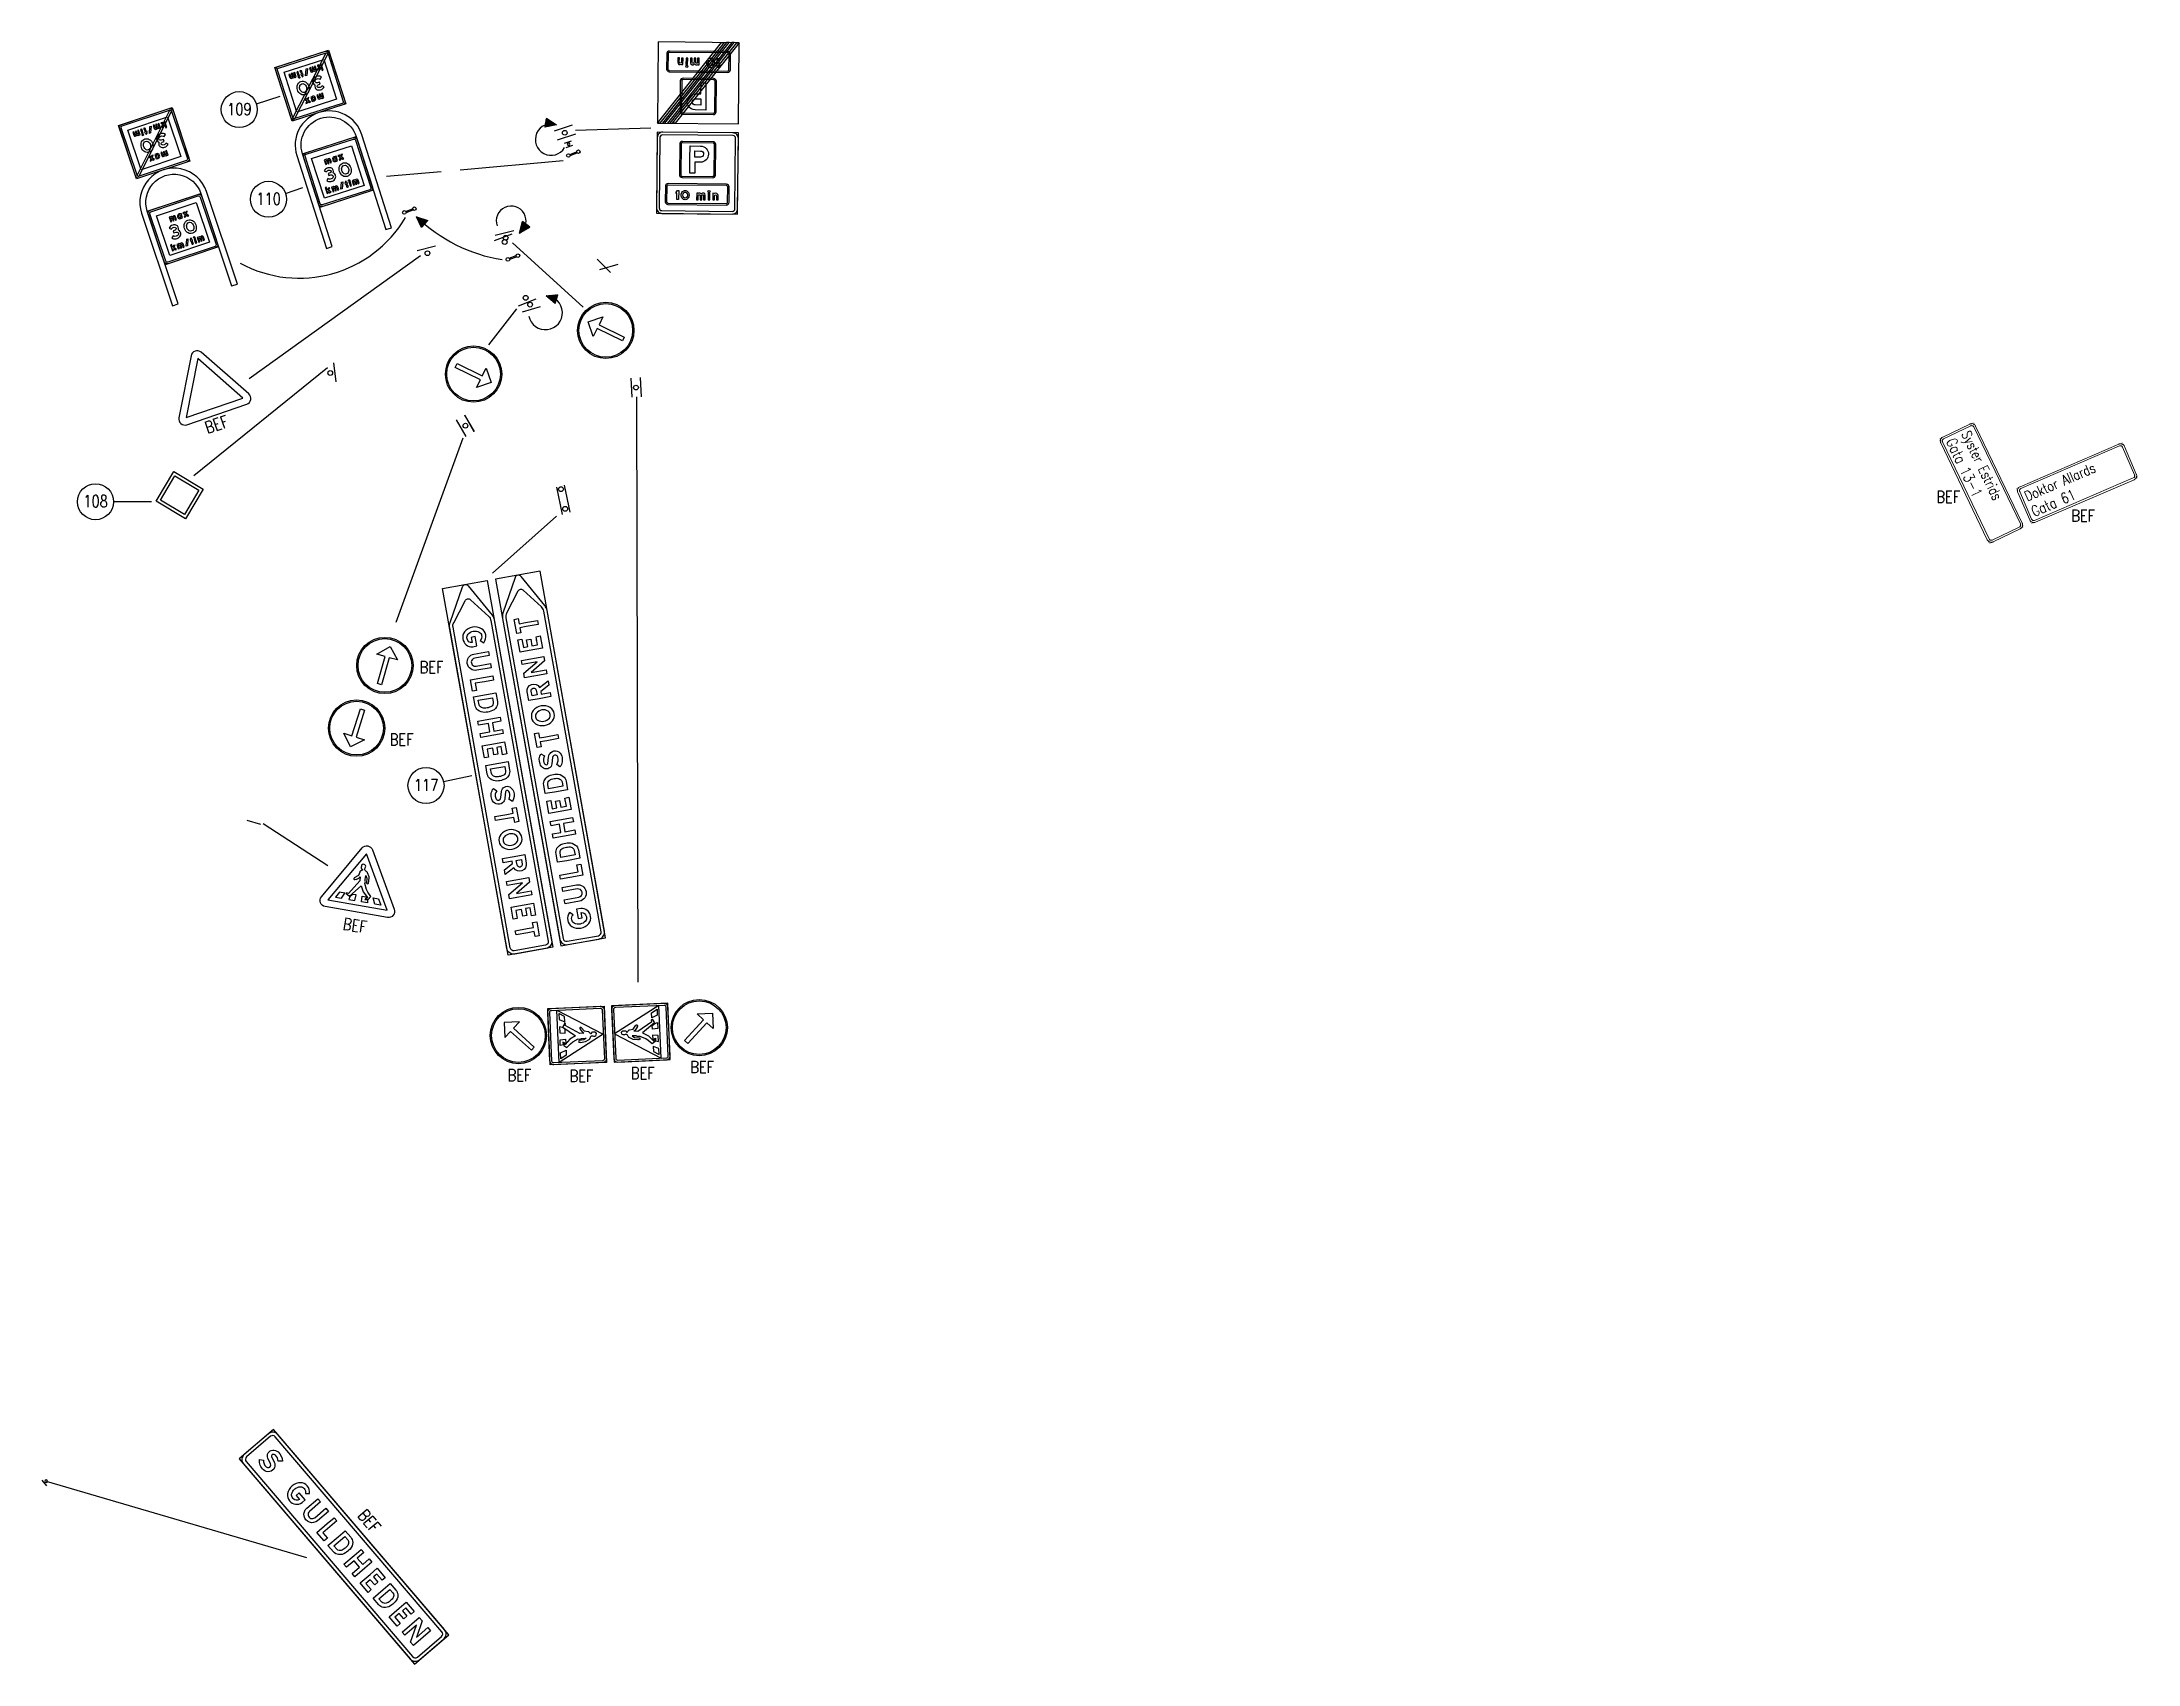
# Model space of a CAD drawing. Header units: metres. Extents: x 148128 to 148845, y 6395399 to 6395651.
# Drawn here: x 148305.4 to 148481.2, y 6395463.5 to 6395599.5 of the extents above; entities that cross this region are included whole.
import ezdxf
from ezdxf.enums import TextEntityAlignment as Align

# ---------------------------------------------------------------- set-up
doc = ezdxf.new("R2010")
doc.units = ezdxf.units.M
for name, color, linetype in [('M-BEF-SKYLTAR', 4, 'Continuous'), ('M-BEF-SKYLTAR-INMÄTT', 4, 'Continuous'), ('M-KRYSS-200', 1, 'Continuous'), ('M-SKYLTAR', 3, 'Continuous')]:
    doc.layers.add(name, color=color, linetype=linetype)
doc.styles.add('ISO', font='iso.shx', dxfattribs={"height": 2.5})
doc.styles.add('SIMPLEX8', font='simplex.shx', dxfattribs={"width": 0.8})

msp = doc.modelspace()

# ---------------------------------------------------------------- texts
at = {"layer": 'M-BEF-SKYLTAR', "style": 'SIMPLEX8', "width": 0.8}
for rotation, p in [(18.8238, (148319.25, 6395566.6)), (351.2237, (148330.57, 6395525.05)), (309.8852, (148331.81, 6395475.89))]:
    msp.add_text('BEF', height=1, rotation=rotation, dxfattribs=at).set_placement(p)
for p in [(148464.27, 6395560.81), (148475.59, 6395559.24), (148337.06, 6395546.53), (148334.55, 6395540.47), (148359.76, 6395513.02), (148344.44, 6395512.33), (148349.64, 6395512.27), (148354.77, 6395512.51)]:
    msp.add_text('BEF', height=1, dxfattribs=at).set_placement(p)

# ---------------------------------------------------------------- blocks, each defined once
blk = doc.blocks.new('A$C69D64378')
for points in [[(0, 0), (0.035, 3.403), (-3.368, 3.438), (-3.403, 0.035)], [(-3.403, 0.035), (-0.712, 3.411), (-0.606, 3.41), (-3.297, 0.034)], [(-3.083, 0.032), (-0.392, 3.408), (-0.499, 3.409), (-3.19, 0.033)], [(-2.87, 0.029), (-0.179, 3.406), (-0.285, 3.407), (-2.976, 0.03)], [(-2.763, 0.028), (-0.072, 3.405), (0.035, 3.403), (-2.656, 0.027)], [(-2.203, 2.484), (-2.134, 2.484), (-2.131, 2.759), (-2.2, 2.76)], [(-0.824, 2.746), (-0.826, 2.477), (-0.784, 2.476), (-0.784, 2.434), (-0.843, 2.368), (-0.896, 2.369), (-0.892, 2.747)], [(-3.406, -0.343), (-3.441, -3.747), (-0.038, -3.782), (-0.003, -0.378)]]:
    blk.add_lwpolyline(points, close=True)
for points in [[(-0.342, 2.273), (-0.336, 2.916, 0.414214), (-0.448, 3.03), (-2.893, 3.055, 0.414214), (-3.008, 2.943), (-3.014, 2.3, 0.414214), (-2.902, 2.185), (-0.457, 2.16, 0.414214)], [(-0.399, 2.273), (-0.393, 2.916, 0.414214), (-0.449, 2.973), (-2.894, 2.999, 0.414214), (-2.951, 2.942), (-2.958, 2.299, 0.414214), (-2.902, 2.242), (-0.456, 2.217, 0.414214)], [(-2.325, 2.761), (-2.394, 2.762), (-2.396, 2.595, -1), (-2.482, 2.596), (-2.481, 2.763), (-2.55, 2.764), (-2.551, 2.582, 0.594989), (-2.397, 2.5), (-2.397, 2.486), (-2.328, 2.486)], [(-1.649, 2.755), (-1.718, 2.755), (-1.719, 2.584, -1.030303), (-1.795, 2.585), (-1.793, 2.756), (-1.862, 2.757), (-1.864, 2.585, -1.030303), (-1.94, 2.586), (-1.938, 2.758), (-2.007, 2.758), (-2.009, 2.567, 0.73094), (-1.847, 2.514, 0.394742), (-1.72, 2.491), (-1.72, 2.479), (-1.652, 2.479)], [(-1.165, 2.754, -0.212598), (-1.055, 2.704, -0.181102), (-1.003, 2.559, -0.181102), (-1.058, 2.415, -0.212598), (-1.169, 2.367, -0.212598), (-1.28, 2.417, -0.181102), (-1.332, 2.562, -0.181102), (-1.277, 2.706, -0.212598)], [(-1.166, 2.685, -0.210932), (-1.107, 2.659, -0.180063), (-1.072, 2.56, -0.180063), (-1.109, 2.461, -0.210932), (-1.169, 2.436, -0.210932), (-1.228, 2.462, -0.180063), (-1.263, 2.561, -0.180063), (-1.226, 2.66, -0.210932)], [(-1.039, 1.902), (-2.325, 1.915, 0.414214), (-2.44, 1.803), (-2.453, 0.517, 0.414214), (-2.341, 0.402), (-1.055, 0.389, 0.414214), (-0.94, 0.501), (-0.927, 1.787, 0.414214)], [(-1.04, 1.845), (-2.326, 1.858, 0.414214), (-2.383, 1.802), (-2.396, 0.516, 0.414214), (-2.34, 0.459), (-1.054, 0.446, 0.414214), (-0.997, 0.502), (-0.984, 1.788, 0.414214)], [(-2.126, 2.412, -1), (-2.213, 2.413, -1)], [(-1.57, 1.718), (-1.363, 1.716), (-1.369, 1.115), (-1.374, 0.581), (-1.815, 0.586, -1), (-1.808, 1.26), (-1.574, 1.258)], [(-1.576, 1.051), (-1.579, 0.79), (-1.813, 0.793, -1), (-1.81, 1.053)], [(-3.408, -0.57), (-3.439, -3.52, 0.414214), (-3.214, -3.749), (-0.265, -3.779, 0.414214), (-0.035, -3.555), (-0.005, -0.605, 0.414214), (-0.23, -0.376), (-3.179, -0.346, 0.414214)], [(-3.295, -0.571), (-3.325, -3.521, 0.414214), (-3.213, -3.636), (-0.263, -3.666, 0.414214), (-0.149, -3.554), (-0.119, -0.604, 0.414214), (-0.231, -0.489), (-3.18, -0.459, 0.414214)], [(-2.367, -2.245), (-1.081, -2.258, 0.414214), (-0.966, -2.146), (-0.953, -0.86, 0.414214), (-1.065, -0.746), (-2.351, -0.732, 0.414214), (-2.466, -0.845), (-2.479, -2.13, 0.414214)], [(-2.366, -2.188), (-1.08, -2.201, 0.414214), (-1.023, -2.145), (-1.01, -0.86, 0.414214), (-1.066, -0.802), (-2.352, -0.789, 0.414214), (-2.409, -0.845), (-2.422, -2.131, 0.414214)], [(-1.836, -2.061), (-2.043, -2.059), (-2.037, -1.459), (-2.032, -0.925), (-1.591, -0.929, -1), (-1.598, -1.603), (-1.832, -1.601)], [(-1.83, -1.393), (-1.827, -1.133), (-1.593, -1.136, -1), (-1.596, -1.396)], [(-3.064, -2.616), (-3.07, -3.259, 0.414214), (-2.958, -3.374), (-0.513, -3.399, 0.414214), (-0.398, -3.286), (-0.392, -2.643, 0.414214), (-0.504, -2.529), (-2.949, -2.504, 0.414214)], [(-3.007, -2.617), (-3.014, -3.26, 0.414214), (-2.957, -3.317), (-0.512, -3.342, 0.414214), (-0.455, -3.286), (-0.448, -2.643, 0.414214), (-0.505, -2.586), (-2.95, -2.561, 0.414214)]]:
    blk.add_lwpolyline(points, format="xyb", close=True)
at = {"elevation": -0.322}
for points in [[(-2.581, -3.169), (-2.579, -2.9), (-2.621, -2.9), (-2.62, -2.858), (-2.562, -2.791), (-2.508, -2.792), (-2.512, -3.17)], [(-1.202, -2.908), (-1.271, -2.907), (-1.273, -3.183), (-1.204, -3.184)]]:
    blk.add_lwpolyline(points, close=True, dxfattribs=at)
for points in [[(-2.239, -3.177, -0.212598), (-2.35, -3.127, -0.181102), (-2.402, -2.982, -0.181102), (-2.347, -2.838, -0.212598), (-2.236, -2.79, -0.212598), (-2.125, -2.84, -0.181102), (-2.073, -2.986, -0.181102), (-2.128, -3.13, -0.212598)], [(-2.239, -3.108, -0.210932), (-2.298, -3.082, -0.180063), (-2.333, -2.983, -0.180063), (-2.296, -2.884, -0.210932), (-2.236, -2.859, -0.210932), (-2.177, -2.886, -0.180063), (-2.142, -2.985, -0.180063), (-2.179, -3.083, -0.210932)], [(-1.756, -3.178), (-1.687, -3.179), (-1.685, -3.007, -1.030303), (-1.61, -3.008), (-1.612, -3.179), (-1.543, -3.18), (-1.541, -3.009, -1.030303), (-1.465, -3.01), (-1.467, -3.181), (-1.398, -3.182), (-1.396, -2.99, 0.73094), (-1.558, -2.937, 0.394742), (-1.684, -2.914), (-1.684, -2.903), (-1.753, -2.902)], [(-1.279, -2.836, -1), (-1.192, -2.837, -1)], [(-1.08, -3.185), (-1.011, -3.185), (-1.009, -3.019, -1), (-0.923, -3.02), (-0.924, -3.186), (-0.855, -3.187), (-0.853, -3.006, 0.594989), (-1.008, -2.923), (-1.008, -2.91), (-1.077, -2.909)]]:
    blk.add_lwpolyline(points, format="xyb", close=True, dxfattribs=at)
blk = doc.blocks.new('A$C7D2F513E')
at = {"layer": 'M-SKYLTAR'}
for points in [[(-6.855, 5.024), (5.736, -4.204), (4.613, -5.737), (-7.979, 3.491)], [(-4.021, 1.873), (-4.249, 1.562), (-4.006, 1.383), (-4.108, 1.244), (-4.492, 1.524), (-4.161, 1.975), (-3.93, 2.291), (-3.79, 2.188)], [(-3.076, 0.487), (-2.746, 0.938), (-2.514, 1.254), (-2.375, 1.151), (-2.586, 0.863), (-2.302, 0.654), (-2.091, 0.943), (-1.951, 0.841), (-2.182, 0.525), (-2.513, 0.074), (-2.652, 0.177), (-2.404, 0.515), (-2.689, 0.723), (-2.936, 0.385)], [(-1.671, 0.636), (-1.252, 0.329), (-1.355, 0.189), (-1.634, 0.394), (-1.746, 0.24), (-1.512, 0.069), (-1.614, -0.071), (-1.849, 0.101), (-1.991, -0.093), (-1.711, -0.298), (-1.814, -0.438), (-2.233, -0.131), (-1.903, 0.32)], [(0.798, -1.389), (0.636, -1.61), (0.339, -2.015), (0.199, -1.913), (0.496, -1.507), (0.658, -1.286), (0.487, -1.161), (0.589, -1.021), (1.072, -1.374), (0.969, -1.514)], [(2.99, -2.78), (3.148, -2.896), (3.072, -3.623), (3.445, -3.114), (3.585, -3.216), (3.024, -3.983), (2.872, -3.872), (2.949, -3.129), (2.568, -3.649), (2.428, -3.547)], [(3.869, -3.424), (4.288, -3.732), (4.186, -3.871), (3.907, -3.667), (3.794, -3.82), (4.029, -3.992), (3.926, -4.131), (3.692, -3.96), (3.55, -4.153), (3.829, -4.358), (3.727, -4.498), (3.308, -4.191), (3.638, -3.74)], [(4.72, -4.263), (4.558, -4.484), (4.261, -4.89), (4.121, -4.787), (4.419, -4.381), (4.58, -4.16), (4.409, -4.035), (4.512, -3.895), (4.994, -4.249), (4.892, -4.388)]]:
    blk.add_lwpolyline(points, close=True, dxfattribs=at)
for points in [[(-6.63, 2.502, -0.127675), (-6.772, 2.676), (-7.432, 4.113, -0.272147), (-7.417, 4.257, -0.272147), (-7.284, 4.314), (-5.715, 4.118, -0.127675), (-5.506, 4.035), (5.506, -4.035, -0.414214), (5.568, -4.434), (4.782, -5.507, -0.414214), (4.383, -5.568)], [(-6.545, 2.617, -0.165096), (-6.658, 2.777), (-6.948, 3.774, -0.233172), (-6.926, 3.898, -0.233172), (-6.815, 3.956), (-5.777, 3.979, -0.165096), (-5.591, 3.92), (5.422, -4.15, -0.414214), (5.453, -4.349), (4.667, -5.422, -0.414214), (4.468, -5.453)], [(-5.339, 3.011), (-5.167, 3.038, 0.220472), (-5.337, 3.336, 0.212598), (-5.635, 3.402, 0.181102), (-5.958, 3.188, 0.181102), (-6.064, 2.816, 0.212598), (-5.911, 2.551, 0.401575), (-5.386, 2.596), (-5.281, 2.74), (-5.601, 2.975), (-5.703, 2.835), (-5.523, 2.703, -0.354331), (-5.782, 2.671, -0.03937), (-5.809, 2.691, -0.228346), (-5.892, 2.842, -0.173228), (-5.818, 3.085, -0.173228), (-5.608, 3.23, -0.228346), (-5.439, 3.196, -0.23622)], [(-4.717, 2.105), (-4.354, 2.601), (-4.214, 2.499), (-4.577, 2.003, -1), (-5.136, 2.413), (-4.773, 2.909), (-4.633, 2.806), (-4.997, 2.31, 1)], [(-3.348, 1.865), (-3.055, 1.65, -0.181102), (-2.926, 1.458, -0.204724), (-2.972, 1.159, -0.062992), (-3.124, 0.952, -0.188976), (-3.392, 0.822, -0.188976), (-3.617, 0.884), (-3.91, 1.098), (-3.58, 1.549)], [(-3.668, 1.136), (-3.311, 1.623), (-3.157, 1.509, -0.184923), (-3.094, 1.416, -0.211264), (-3.121, 1.247, -0.064681), (-3.25, 1.07, -0.193162), (-3.408, 0.995, -0.194432), (-3.514, 1.023)], [(-0.991, 0.137), (-0.698, -0.078, -0.181102), (-0.568, -0.27, -0.204724), (-0.614, -0.569, -0.062992), (-0.766, -0.776, -0.188976), (-1.034, -0.905, -0.188976), (-1.259, -0.844), (-1.552, -0.629), (-1.222, -0.179)], [(-1.31, -0.592), (-0.953, -0.105), (-0.799, -0.218, -0.184923), (-0.736, -0.311, -0.211264), (-0.763, -0.481, -0.064681), (-0.892, -0.658, -0.193162), (-1.05, -0.733, -0.194432), (-1.156, -0.705)], [(-0.192, -0.853), (-0.031, -1.061, -0.19685), (0.031, -1.28, -0.275591), (-0.124, -1.492, -0.259843), (-0.398, -1.478, -0.251969), (-0.661, -1.099), (-0.489, -1.079, 0.259161), (-0.312, -1.327, 0.289023), (-0.196, -1.334, 0.296207), (-0.141, -1.262, 0.201408), (-0.168, -1.168), (-0.327, -0.961, -0.533601), (-0.205, -0.586), (-0.205, -0.586, -0.18725), (0.028, -0.609, -0.227231), (0.294, -0.943), (0.125, -0.981, 0.228346), (-0.049, -0.764, 0.188976), (-0.158, -0.753), (-0.158, -0.753, -0.001493), (-0.157, -0.753), (-0.157, -0.753, 0.001493), (-0.158, -0.753, 0.525587)], [(1.328, -1.701, 0.181102), (1.005, -1.915, 0.181102), (0.899, -2.287, 0.212598), (1.051, -2.551, 0.212598), (1.349, -2.617, 0.181102), (1.672, -2.404, 0.181102), (1.779, -2.031, 0.212598), (1.626, -1.767, 0.212598)], [(1.071, -2.271, 0.210932), (1.154, -2.412, 0.210932), (1.313, -2.448, 0.180063), (1.533, -2.301, 0.180063), (1.606, -2.047, 0.210932), (1.524, -1.907, 0.210932), (1.365, -1.87, 0.180063), (1.145, -2.017, 0.180063)], [(2.19, -3.372), (2.032, -3.256), (2.097, -2.826), (2.012, -2.763), (1.784, -3.074), (1.644, -2.972), (1.941, -2.566), (2.206, -2.205), (2.503, -2.423, -0.83831), (2.258, -2.922), (2.189, -3.371)], [(2.114, -2.623), (2.243, -2.447), (2.401, -2.563, -1), (2.272, -2.739)]]:
    blk.add_lwpolyline(points, format="xyb", close=True, dxfattribs=at)
blk = doc.blocks.new('A$C76511D94')
at = {"layer": 'M-KRYSS-200'}
blk.add_point((2.17, 6.028), dxfattribs=at)
blk.add_point((2.17, 6.028), dxfattribs=at)
at = {"layer": 'M-SKYLTAR'}
for points in [[(2.132, 9.114), (-4.008, -5.239), (-2.26, -5.987), (3.879, 8.367)], [(1.937, 7.01), (2.189, 6.903), (2.652, 6.705), (2.583, 6.546), (2.121, 6.743), (1.869, 6.851), (1.786, 6.656), (1.626, 6.724), (1.862, 7.274), (2.021, 7.206)], [(1.313, 5.992), (1.518, 6.47), (1.677, 6.402), (1.541, 6.083), (1.715, 6.008), (1.83, 6.275), (1.989, 6.207), (1.875, 5.94), (2.096, 5.845), (2.232, 6.164), (2.391, 6.096), (2.187, 5.618), (1.673, 5.838)], [(0.884, 4.99), (0.961, 5.17), (1.687, 5.26), (1.106, 5.509), (1.175, 5.668), (2.048, 5.294), (1.974, 5.122), (1.233, 5.029), (1.826, 4.775), (1.758, 4.616)], [(0.025, 2.54), (0.277, 2.432), (0.739, 2.234), (0.671, 2.075), (0.209, 2.273), (-0.043, 2.38), (-0.127, 2.185), (-0.286, 2.253), (-0.051, 2.803), (0.108, 2.735)], [(-1.388, -0.324), (-1.184, 0.154), (-1.025, 0.086), (-1.161, -0.233), (-0.986, -0.308), (-0.872, -0.04), (-0.713, -0.109), (-0.827, -0.376), (-0.606, -0.47), (-0.47, -0.152), (-0.31, -0.22), (-0.515, -0.698), (-1.029, -0.478)], [(-0.926, -1.659), (-1.44, -1.439), (-1.799, -1.285), (-1.731, -1.126), (-1.402, -1.266), (-1.264, -0.943), (-1.593, -0.802), (-1.525, -0.643), (-1.165, -0.796), (-0.651, -1.016), (-0.719, -1.176), (-1.105, -1.011), (-1.243, -1.335), (-0.858, -1.499)], [(-2.062, -2.893), (-1.707, -3.045), (-1.588, -2.767), (-1.429, -2.835), (-1.616, -3.272), (-2.13, -3.052), (-2.49, -2.899), (-2.421, -2.739)]]:
    blk.add_lwpolyline(points, close=True, dxfattribs=at)
for points in [[(3.221, 6.829, 0.127675), (3.255, 7.051), (3.091, 8.624, 0.272147), (3.005, 8.74, 0.272147), (2.862, 8.722), (1.611, 7.754, 0.127675), (1.474, 7.576), (-3.895, -4.977, 0.414214), (-3.746, -5.352), (-2.522, -5.875, 0.414214), (-2.148, -5.725)], [(3.09, 6.885, 0.165096), (3.105, 7.08), (2.848, 8.085, 0.233172), (2.766, 8.181, 0.233172), (2.64, 8.174), (1.736, 7.666, 0.165096), (1.605, 7.52), (-3.764, -5.033, 0.414214), (-3.689, -5.221), (-2.466, -5.744, 0.414214), (-2.279, -5.669)], [(1.642, 4.344), (1.565, 4.164), (1.131, 4.13), (1.089, 4.033), (1.444, 3.881), (1.376, 3.722), (0.913, 3.92), (0.502, 4.095), (0.647, 4.435, -0.83831), (1.188, 4.309), (1.641, 4.343)], [(0.93, 4.101), (0.729, 4.187), (0.806, 4.367, -1), (1.007, 4.281)], [(0.209, 3.127, 0.181102), (0.49, 2.86, 0.181102), (0.877, 2.841, 0.212598), (1.1, 3.049, 0.212598), (1.097, 3.355, 0.181102), (0.816, 3.621, 0.181102), (0.429, 3.64, 0.212598), (0.206, 3.432, 0.212598)], [(0.822, 3.005, 0.210932), (0.941, 3.117, 0.210932), (0.94, 3.281, 0.180063), (0.748, 3.462, 0.180063), (0.484, 3.476, 0.210932), (0.365, 3.364, 0.210932), (0.366, 3.2, 0.180063), (0.559, 3.02, 0.180063)], [(-0.273, 1.454), (-0.106, 1.658, -0.19685), (0.092, 1.768, -0.275591), (0.334, 1.664, -0.259843), (0.383, 1.394, -0.251969), (0.072, 1.053), (0.015, 1.216, 0.259161), (0.216, 1.444, 0.289023), (0.197, 1.558, 0.296207), (0.114, 1.596, 0.201408), (0.028, 1.549), (-0.137, 1.346, -0.533601), (-0.53, 1.381), (-0.53, 1.381, -0.18725), (-0.56, 1.613, -0.227231), (-0.295, 1.947), (-0.219, 1.792, 0.228346), (-0.392, 1.574, 0.188976), (-0.378, 1.464), (-0.378, 1.464, -0.001493), (-0.378, 1.465), (-0.378, 1.465, 0.001493), (-0.378, 1.464, 0.525587)], [(-1.056, 0.452), (-0.914, 0.786, -0.181102), (-0.756, 0.956, -0.204724), (-0.454, 0.979, -0.062992), (-0.218, 0.877, -0.188976), (-0.031, 0.646, -0.188976), (-0.04, 0.412), (-0.183, 0.078), (-0.697, 0.298)], [(-0.274, 0.306), (-0.829, 0.543), (-0.754, 0.719, -0.184923), (-0.677, 0.801, -0.211264), (-0.506, 0.813, -0.064681), (-0.305, 0.727, -0.193162), (-0.196, 0.591, -0.194432), (-0.199, 0.481)], [(-2.206, -2.236), (-2.063, -1.902, -0.181102), (-1.905, -1.732, -0.204724), (-1.604, -1.709, -0.062992), (-1.367, -1.81, -0.188976), (-1.181, -2.042, -0.188976), (-1.19, -2.275), (-1.332, -2.609), (-1.846, -2.39)], [(-1.424, -2.382), (-1.979, -2.144), (-1.903, -1.968, -0.184923), (-1.827, -1.886, -0.211264), (-1.656, -1.874, -0.064681), (-1.454, -1.96, -0.193162), (-1.345, -2.097, -0.194432), (-1.349, -2.207)], [(-2.131, -3.623), (-2.696, -3.382), (-2.628, -3.222), (-2.063, -3.464, -1), (-2.335, -4.101), (-2.901, -3.86), (-2.832, -3.7), (-2.267, -3.942, 1)], [(-2.873, -4.434), (-2.938, -4.272, 0.220472), (-3.189, -4.505, 0.212598), (-3.186, -4.81, 0.181102), (-2.905, -5.077, 0.181102), (-2.518, -5.096, 0.212598), (-2.295, -4.888, 0.401575), (-2.457, -4.386), (-2.622, -4.316), (-2.778, -4.681), (-2.619, -4.749), (-2.531, -4.544, -0.354331), (-2.441, -4.789, -0.03937), (-2.454, -4.819, -0.228346), (-2.583, -4.935, -0.173228), (-2.837, -4.917, -0.173228), (-3.025, -4.746, -0.228346), (-3.03, -4.573, -0.23622)]]:
    blk.add_lwpolyline(points, format="xyb", close=True, dxfattribs=at)
blk = doc.blocks.new('*U19')
blk.add_line((-0.4, 0.8), (-0.4, -0.8))
blk.add_circle((0, 0), 0.2)
blk = doc.blocks.new('Skyltnr')
at = {"color": 3, "transparency": 16777216}
blk.add_circle((0, 0), 1.51, dxfattribs=at)
at = {"color": 1, "transparency": 16777216, "style": 'SIMPLEX8', "width": 0.8}
blk.add_attdef('NR', text='', height=1, rotation=0, dxfattribs=at).set_placement((0.01, -0.46), align=Align.CENTER)
blk = doc.blocks.new('A$C075E6345')
at = {"layer": 'M-SKYLTAR'}
h = blk.add_hatch(dxfattribs=at)
h.set_pattern_fill('ANSI31', color=1, scale=0.01, angle=20)
h.paths.add_polyline_path([(0, 0), (0, -1), (0.71, -0.71)])
at = {"layer": 'M-SKYLTAR', "color": 1}
for p, q in [((0, -1), (0, 0)), ((0, 0), (0.71, -0.71)), ((0, -1), (0.71, -0.71))]:
    blk.add_line(p, q, dxfattribs=at)
blk = doc.blocks.new('A$C124B1273')
for points in [[(0, 0), (-2.362, 0.024), (-2.338, 2.386), (0.024, 2.362)], [(-0.301, 0.307), (-2.055, 0.325), (-2.037, 2.079), (-0.283, 2.062)], [(-1.529, 1.725), (-1.479, 1.725), (-1.477, 1.922), (-1.527, 1.922)], [(-1.229, 1.649), (-1.114, 1.918), (-1.06, 1.918), (-1.175, 1.649)], [(-0.502, 1.783), (-0.504, 1.642), (-0.454, 1.641), (-0.452, 1.911), (-0.501, 1.912), (-0.502, 1.853), (-0.521, 1.834), (-0.574, 1.913), (-0.634, 1.913), (-0.556, 1.799), (-0.64, 1.716), (-0.57, 1.716)], [(-1.51, 0.643), (-1.58, 0.545), (-1.52, 0.544), (-1.481, 0.599), (-1.443, 0.543), (-1.383, 0.543), (-1.45, 0.642), (-1.381, 0.74), (-1.441, 0.74), (-1.48, 0.685), (-1.518, 0.741), (-1.578, 0.742)], [(-2.377, -1.409), (-0.015, -1.433), (-0.039, -3.795), (-2.401, -3.771)], [(-2.076, -1.716), (-0.321, -1.734), (-0.339, -3.488), (-2.094, -3.47)], [(-0.866, -2.051), (-0.797, -1.954), (-0.857, -1.953), (-0.896, -2.008), (-0.934, -1.952), (-0.994, -1.952), (-0.926, -2.051), (-0.996, -2.149), (-0.936, -2.149), (-0.897, -2.094), (-0.859, -2.15), (-0.799, -2.151)], [(-1.874, -3.192), (-1.873, -3.051), (-1.922, -3.05), (-1.925, -3.32), (-1.876, -3.321), (-1.875, -3.262), (-1.856, -3.243), (-1.802, -3.321), (-1.742, -3.322), (-1.82, -3.207), (-1.737, -3.125), (-1.806, -3.124)], [(-1.148, -3.058), (-1.263, -3.327), (-1.316, -3.326), (-1.201, -3.058)], [(-0.848, -3.134), (-0.897, -3.134), (-0.899, -3.331), (-0.85, -3.331)]]:
    blk.add_lwpolyline(points, close=True)
for points in [[(-0.135, 0.001), (-2.227, 0.023, -0.414214), (-2.361, 0.159), (-2.339, 2.251, -0.414214), (-2.203, 2.385), (-0.111, 2.363, -0.414214), (0.023, 2.227), (0.001, 0.135, -0.414214)], [(-0.134, 0.069), (-2.226, 0.09, -0.414214), (-2.293, 0.158), (-2.272, 2.251, -0.414214), (-2.203, 2.317), (-0.111, 2.296, -0.414214), (-0.045, 2.228), (-0.066, 0.136, -0.414214)], [(-0.045, 2.235), (-2.234, 0.091, -0.351), (-2.293, 0.151), (-0.104, 2.296, -0.351)], [(-1.616, 1.923), (-1.665, 1.924), (-1.666, 1.802, -1.030303), (-1.72, 1.802), (-1.719, 1.924), (-1.768, 1.925), (-1.769, 1.803, -1.030303), (-1.823, 1.803), (-1.822, 1.925), (-1.871, 1.926), (-1.873, 1.789, 0.73094), (-1.757, 1.752, 0.394742), (-1.667, 1.735), (-1.667, 1.727), (-1.618, 1.726)], [(-1.324, 1.773), (-1.323, 1.887, 0.440945), (-1.356, 1.921), (-1.391, 1.921), (-1.391, 1.872), (-1.383, 1.872, -0.456693), (-1.372, 1.86), (-1.373, 1.773), (-1.398, 1.773), (-1.398, 1.724), (-1.394, 1.724), (-1.374, 1.724), (-1.374, 1.651), (-1.325, 1.674), (-1.324, 1.723), (-1.304, 1.723), (-1.304, 1.772)], [(-0.714, 1.914), (-0.763, 1.915), (-0.764, 1.792, -1.030303), (-0.818, 1.793), (-0.817, 1.915), (-0.866, 1.916), (-0.867, 1.793, -1.030303), (-0.921, 1.794), (-0.92, 1.916), (-0.969, 1.917), (-0.971, 1.78, 0.73094), (-0.855, 1.742, 0.394742), (-0.765, 1.726), (-0.765, 1.718), (-0.716, 1.717)], [(-1.485, 1.49, -0.212598), (-1.317, 1.414, -0.181102), (-1.239, 1.194, -0.181102), (-1.322, 0.975, -0.212598), (-1.491, 0.903, -0.212598), (-1.659, 0.979, -0.181102), (-1.738, 1.199, -0.181102), (-1.655, 1.417, -0.212598)], [(-1.486, 1.385, -0.210932), (-1.396, 1.345, -0.180063), (-1.343, 1.195, -0.180063), (-1.399, 1.046, -0.210932), (-1.49, 1.007, -0.210932), (-1.58, 1.047, -0.180063), (-1.633, 1.198, -0.180063), (-1.577, 1.347, -0.210932)], [(-1.474, 1.674, -1), (-1.536, 1.675, -1)], [(-0.757, 1.219), (-0.851, 1.22, -0.299213), (-0.922, 1.265, -0.204724), (-0.921, 1.326, -0.228346), (-0.85, 1.376, -0.094488), (-0.765, 1.375, -0.141732), (-0.685, 1.327), (-0.607, 1.393, 0.165354), (-0.741, 1.476, 0.102362), (-0.869, 1.477, 0.19685), (-1.005, 1.381, 0.173228), (-1.023, 1.259, 0.173228), (-0.973, 1.168, 0.181102), (-1.008, 1.057, 0.23622), (-0.945, 0.941, 0.149606), (-0.814, 0.896, 0.181102), (-0.635, 0.962), (-0.701, 1.037, -0.228346), (-0.844, 1.001, -0.212598), (-0.9, 1.042, -0.19685), (-0.9, 1.089, -0.314961), (-0.846, 1.122), (-0.758, 1.122)], [(-2.629, -1.406), (-2.67, -5.495), (-2.418, -5.498), (-2.377, -1.409, -1), (-0.015, -1.433), (-0.057, -5.522), (0.195, -5.525), (0.237, -1.436, 1)], [(-1.307, 0.542), (-1.258, 0.542), (-1.258, 0.556, 0.125984), (-1.226, 0.541, 0.141732), (-1.18, 0.544, 0.181102), (-1.132, 0.589, 0.181102), (-1.131, 0.69, 0.212598), (-1.186, 0.739, 0.11811), (-1.224, 0.74, 0.110236), (-1.256, 0.726), (-1.256, 0.738), (-1.305, 0.739)], [(-1.257, 0.662, -0.275591), (-1.223, 0.694, -0.220472), (-1.195, 0.687, -0.188976), (-1.174, 0.65, -0.070866), (-1.175, 0.628, -0.188976), (-1.196, 0.592, -0.220472), (-1.224, 0.586, -0.275591), (-1.257, 0.618)], [(-0.783, 0.734), (-0.832, 0.734), (-0.833, 0.612, -1.030303), (-0.887, 0.612), (-0.886, 0.735), (-0.935, 0.735), (-0.937, 0.613, -1.030303), (-0.991, 0.613), (-0.989, 0.736), (-1.039, 0.736), (-1.04, 0.6, 0.73094), (-0.924, 0.562, 0.394742), (-0.834, 0.545), (-0.834, 0.537), (-0.785, 0.537)], [(-2.242, -1.41), (-0.15, -1.432, -0.414214), (-0.016, -1.568), (-0.037, -3.66, -0.414214), (-0.174, -3.794), (-2.266, -3.772, -0.414214), (-2.399, -3.636), (-2.378, -1.544, -0.414214)], [(-2.242, -1.478), (-0.15, -1.499, -0.414214), (-0.084, -1.567), (-0.105, -3.659, -0.414214), (-0.173, -3.726), (-2.265, -3.705, -0.414214), (-2.332, -3.637), (-2.311, -1.545, -0.414214)], [(-1.62, -2.628), (-1.525, -2.629, -0.299213), (-1.455, -2.674, -0.204724), (-1.455, -2.735, -0.228346), (-1.527, -2.784, -0.094488), (-1.611, -2.784, -0.141732), (-1.692, -2.735), (-1.77, -2.802, 0.165354), (-1.636, -2.885, 0.102362), (-1.508, -2.886, 0.19685), (-1.372, -2.789, 0.173228), (-1.354, -2.668, 0.173228), (-1.403, -2.576, 0.181102), (-1.368, -2.465, 0.23622), (-1.431, -2.35, 0.149606), (-1.562, -2.305, 0.181102), (-1.742, -2.37), (-1.675, -2.445, -0.228346), (-1.533, -2.41, -0.212598), (-1.476, -2.451, -0.19685), (-1.477, -2.498, -0.314961), (-1.531, -2.531), (-1.619, -2.53)], [(-1.594, -2.142), (-1.544, -2.143), (-1.543, -2.021, -1.030303), (-1.489, -2.021), (-1.49, -2.143), (-1.441, -2.144), (-1.44, -2.022, -1.030303), (-1.386, -2.022), (-1.387, -2.145), (-1.338, -2.145), (-1.337, -2.008, 0.73094), (-1.452, -1.971, 0.394742), (-1.543, -1.954), (-1.542, -1.946), (-1.592, -1.946)], [(-1.069, -1.951), (-1.118, -1.95), (-1.119, -1.965, 0.125984), (-1.15, -1.95, 0.141732), (-1.196, -1.953, 0.181102), (-1.244, -1.998, 0.181102), (-1.245, -2.098, 0.212598), (-1.19, -2.148, 0.11811), (-1.152, -2.149, 0.110236), (-1.12, -2.135), (-1.121, -2.147), (-1.071, -2.148)], [(-1.12, -2.071, -0.275591), (-1.153, -2.102, -0.220472), (-1.182, -2.096, -0.188976), (-1.202, -2.059, -0.070866), (-1.202, -2.037, -0.188976), (-1.181, -2.001, -0.220472), (-1.152, -1.994, -0.275591), (-1.119, -2.027)], [(-0.891, -2.899, -0.212598), (-1.059, -2.823, -0.181102), (-1.138, -2.603, -0.181102), (-1.055, -2.384, -0.212598), (-0.885, -2.312, -0.212598), (-0.717, -2.388, -0.181102), (-0.639, -2.608, -0.181102), (-0.722, -2.826, -0.212598)], [(-0.89, -2.794, -0.210932), (-0.98, -2.754, -0.180063), (-1.033, -2.604, -0.180063), (-0.977, -2.454, -0.210932), (-0.886, -2.416, -0.210932), (-0.796, -2.456, -0.180063), (-0.743, -2.607, -0.180063), (-0.799, -2.756, -0.210932)], [(-1.663, -3.323), (-1.614, -3.323), (-1.612, -3.201, -1.030303), (-1.558, -3.202), (-1.56, -3.324), (-1.51, -3.324), (-1.509, -3.202, -1.030303), (-1.455, -3.203), (-1.456, -3.325), (-1.407, -3.326), (-1.406, -3.189, 0.73094), (-1.521, -3.151, 0.394742), (-1.612, -3.134), (-1.612, -3.126), (-1.661, -3.126)], [(-1.053, -3.181), (-1.054, -3.296, 0.440945), (-1.021, -3.329), (-0.986, -3.33), (-0.986, -3.281), (-0.993, -3.281, -0.456693), (-1.004, -3.269), (-1.004, -3.182), (-0.979, -3.182), (-0.978, -3.133), (-0.982, -3.133), (-1.003, -3.133), (-1.002, -3.06), (-1.052, -3.083), (-1.052, -3.132), (-1.072, -3.132), (-1.073, -3.181)], [(-0.903, -3.083, -1), (-0.841, -3.084, -1)], [(-0.761, -3.332), (-0.712, -3.333), (-0.711, -3.21, -1.030303), (-0.657, -3.211), (-0.658, -3.333), (-0.609, -3.334), (-0.607, -3.211, -1.030303), (-0.553, -3.212), (-0.555, -3.334), (-0.505, -3.335), (-0.504, -3.198, 0.73094), (-0.62, -3.16, 0.394742), (-0.71, -3.144), (-0.71, -3.136), (-0.759, -3.135)]]:
    blk.add_lwpolyline(points, format="xyb", close=True)
blk = doc.blocks.new('*U18')
for p, q in [((-0.4, 0.8), (-0.4, -0.8)), ((0.4, 0.8), (0.4, -0.8))]:
    blk.add_line(p, q)
blk.add_circle((0, 0), 0.2)
blk = doc.blocks.new('*U61')
at = {"layer": 'M-BEF-SKYLTAR'}
blk.add_line((148338.4, 6395582.32), (148336.85, 6395581.93), dxfattribs=at)
blk.add_circle((148337.71, 6395581.74), 0.2, dxfattribs=at)
blk = doc.blocks.new('*U62')
at = {"layer": 'M-BEF-SKYLTAR'}
for p, q in [((148341.64, 6395566.78), (148340.84, 6395568.17)), ((148340.95, 6395566.38), (148340.16, 6395567.77))]:
    blk.add_line(p, q, dxfattribs=at)
blk.add_circle((148340.9, 6395567.28), 0.2, dxfattribs=at)
blk = doc.blocks.new('*U63')
at = {"layer": 'M-BEF-SKYLTAR'}
blk.add_line((148344.95, 6395583.62), (148343.4, 6395583.23), dxfattribs=at)
blk.add_circle((148344.27, 6395583.04), 0.2, dxfattribs=at)
blk = doc.blocks.new('*U64')
at = {"layer": 'M-BEF-SKYLTAR'}
for p, q in [((148354.76, 6395571.27), (148354.85, 6395569.67)), ((148355.56, 6395571.31), (148355.64, 6395569.71))]:
    blk.add_line(p, q, dxfattribs=at)
blk.add_circle((148355.2, 6395570.48), 0.2, dxfattribs=at)
blk = doc.blocks.new('A$C2D793609')
at = {"layer": 'M-BEF-SKYLTAR'}
for points in [[(0, 0), (0.21, -4.72), (4.93, -4.51), (4.72, 0.21)], [(3.98, 0.02), (0.26, -2.35), (4.17, -4.39)], [(-8.22, -1.87), (-7.73, -1.33), (-9.01, -1.39), (-8.96, -2.67), (-8.47, -2.14), (-6.72, -3.73), (-6.48, -3.46)], [(-0.63, -0.03), (-0.43, -4.75), (-5.15, -4.95), (-5.35, -0.23)], [(-4.6, -0.36), (-0.69, -2.39), (-4.4, -4.76)], [(-4.42, -0.65), (-4.39, -1.15), (-3.92, -1.33), (-3.94, -0.9)], [(3.82, -0.29), (3.84, -0.79), (3.38, -1.01), (3.36, -0.58)], [(3.62, -1.48), (3.87, -1.4), (3.89, -1.9), (3.43, -1.96), (3.41, -1.65)], [(7.72, -1.17), (7.18, -0.68), (8.47, -0.62), (8.52, -1.91), (7.99, -1.42), (6.39, -3.16), (6.12, -2.91)], [(-4.11, -1.82), (-4.37, -1.77), (-4.34, -2.26), (-3.88, -2.28), (-3.89, -1.97)], [(-3.92, -3.12), (-4.07, -3.06), (-4.06, -3.27), (-4.3, -3.34), (-4.32, -2.84), (-3.85, -2.79), (-3.84, -3.13), (-3.9, -3.2)], [(3.54, -2.8), (3.69, -2.72), (3.7, -2.93), (3.94, -2.98), (3.92, -2.48), (3.45, -2.47), (3.46, -2.81), (3.53, -2.87)], [(3.99, -4.08), (3.96, -3.58), (3.49, -3.4), (3.51, -3.83)], [(-4.25, -4.44), (-4.27, -3.94), (-3.81, -3.72), (-3.79, -4.15)]]:
    blk.add_lwpolyline(points, close=True, dxfattribs=at)
for points in [[(0.01, -0.31), (0.19, -4.41, 0.414214), (0.52, -4.71), (4.61, -4.53, 0.414214), (4.91, -4.2), (4.73, -0.11, 0.414214), (4.4, 0.19), (0.31, 0.01, 0.414214)], [(0.17, -0.31), (0.35, -4.4, 0.414214), (0.51, -4.55), (4.6, -4.37, 0.414214), (4.76, -4.21), (4.58, -0.11, 0.414214), (4.41, 0.04), (0.32, -0.14, 0.414214)], [(-0.62, -0.34), (-0.44, -4.43, -0.414214), (-0.74, -4.76), (-4.83, -4.94, -0.414214), (-5.16, -4.64), (-5.34, -0.55, -0.414214), (-5.04, -0.22), (-0.95, -0.04, -0.414214)], [(-0.78, -0.35), (-0.6, -4.44, -0.414214), (-0.75, -4.6), (-4.84, -4.78, -0.414214), (-5, -4.63), (-5.18, -0.54, -0.414214), (-5.03, -0.38), (-0.94, -0.2, -0.414214)], [(-1.83, -2.77, 0.07968), (-1.8, -2.71, -0.017152), (-1.75, -2.59, -0.198416), (-1.71, -2.54, -0.096523), (-1.62, -2.52, -0.0442), (-1.52, -2.54, 0.100027), (-1.39, -2.54, 0.278479), (-1.28, -2.43, 0.259025), (-1.31, -2.24, 0.285135), (-1.47, -2.2, -0.086785), (-1.51, -2.2, 0.256438), (-1.68, -2.25, 0.133973), (-1.69, -2.3, -0.36253), (-1.72, -2.35, -0.219716), (-1.75, -2.34, -0.014621), (-1.84, -2.24, 0.057331), (-1.89, -2.19, 0.104873), (-1.96, -2.17), (-2.27, -2.13), (-2.54, -1.83), (-2.54, -1.82, 0.976671), (-2.65, -1.91), (-2.6, -1.98), (-2.61, -2.01), (-2.42, -2.24), (-2.33, -2.3), (-2.66, -2.33), (-3.88, -1.64), (-3.86, -1.5), (-3.92, -1.43), (-4.09, -1.78), (-3.03, -2.51), (-3.5, -2.8), (-3.88, -3.25), (-3.93, -3.24), (-3.96, -3.16), (-4.02, -3.13), (-4.01, -3.34), (-3.74, -3.5), (-3.44, -3.18), (-3.25, -3.03), (-2.79, -2.78, 0.237041), (-2.52, -2.74, -0.133567), (-2.47, -2.73), (-2.14, -2.7), (-2.32, -2.84), (-2.71, -2.92, 0.960248), (-2.69, -3.06), (-2.61, -3.05), (-2.6, -3.07), (-2.19, -3), (-1.88, -2.82, 0.087978)], [(1.44, -2.63, -0.07968), (1.39, -2.57, 0.017152), (1.33, -2.45, 0.198416), (1.29, -2.41, 0.096523), (1.2, -2.4, 0.0442), (1.1, -2.43, -0.100027), (0.97, -2.44, -0.278479), (0.86, -2.34, -0.259025), (0.87, -2.14, -0.285135), (1.02, -2.09, 0.086785), (1.07, -2.09, -0.256438), (1.24, -2.13, -0.133973), (1.25, -2.17, 0.36253), (1.29, -2.22, 0.219716), (1.32, -2.21, 0.014621), (1.4, -2.1, -0.057331), (1.44, -2.04, -0.104873), (1.51, -2.02), (1.81, -1.95), (2.05, -1.62), (2.06, -1.62, -0.976671), (2.17, -1.7), (2.12, -1.78), (2.15, -1.8), (1.97, -2.05), (1.88, -2.11), (2.22, -2.12), (3.37, -1.32), (3.34, -1.18), (3.4, -1.11), (3.6, -1.44), (2.61, -2.27), (3.1, -2.51), (3.51, -2.93), (3.57, -2.91), (3.58, -2.83), (3.65, -2.79), (3.66, -3), (3.4, -3.19), (3.07, -2.9), (2.87, -2.76), (2.39, -2.56, -0.237041), (2.12, -2.54, 0.133567), (2.07, -2.53), (1.74, -2.53), (1.93, -2.65), (2.32, -2.69, -0.960248), (2.31, -2.84), (2.23, -2.83), (2.22, -2.85), (1.81, -2.83), (1.49, -2.67, -0.087978)]]:
    blk.add_lwpolyline(points, format="xyb", close=True, dxfattribs=at)
for centre, radius in [((7.36, -1.83), 2.36), ((7.36, -1.83), 2.25), ((-7.81, -2.49), 2.36), ((-7.81, -2.49), 2.25)]:
    blk.add_circle(centre, radius, dxfattribs=at)
blk = doc.blocks.new('*U92')
at = {"lineweight": 0, "const_width": 0.0127}
blk.add_lwpolyline([(0, 2.88), (0, 0), (8.65, 0), (8.65, 2.88), (0, 2.88)], close=True, dxfattribs=at)
at = {"lineweight": 0}
for points in [[(0, 2.56), (0, 0.32), (0, 0.32), (0, 0.29), (0.01, 0.25), (0.02, 0.22), (0.03, 0.19), (0.04, 0.16), (0.05, 0.14), (0.07, 0.11), (0.1, 0.09), (0.12, 0.07), (0.14, 0.05), (0.17, 0.04), (0.19, 0.03), (0.23, 0.01), (0.25, 0.01), (0.29, 0), (0.32, 0), (8.33, 0), (8.33, 0), (8.37, 0), (8.4, 0.01), (8.43, 0.01), (8.46, 0.03), (8.49, 0.04), (8.51, 0.05), (8.54, 0.07), (8.56, 0.09), (8.58, 0.11), (8.6, 0.14), (8.62, 0.16), (8.63, 0.19), (8.64, 0.22), (8.65, 0.25), (8.65, 0.29), (8.65, 0.32), (8.65, 2.56), (8.65, 2.56), (8.65, 2.6), (8.65, 2.63), (8.64, 2.66), (8.63, 2.69), (8.62, 2.72), (8.6, 2.74), (8.58, 2.77), (8.56, 2.79), (8.54, 2.81), (8.51, 2.83), (8.49, 2.84), (8.46, 2.86), (8.43, 2.87), (8.4, 2.87), (8.37, 2.88), (8.33, 2.88), (0.32, 2.88), (0.32, 2.88), (0.29, 2.88), (0.25, 2.87), (0.23, 2.87), (0.19, 2.86), (0.17, 2.84), (0.14, 2.83), (0.12, 2.81), (0.1, 2.79), (0.07, 2.77), (0.05, 2.74), (0.04, 2.72), (0.03, 2.69), (0.02, 2.66), (0.01, 2.63), (0, 2.6), (0, 2.56), (0, 2.56)], [(0.15, 2.56), (0.15, 0.32), (0.15, 0.32), (0.15, 0.28), (0.16, 0.25), (0.18, 0.22), (0.2, 0.2), (0.2, 0.2), (0.22, 0.17), (0.25, 0.16), (0.29, 0.15), (0.32, 0.15), (8.33, 0.15), (8.33, 0.15), (8.37, 0.15), (8.4, 0.16), (8.43, 0.17), (8.46, 0.2), (8.46, 0.2), (8.48, 0.22), (8.49, 0.25), (8.5, 0.28), (8.5, 0.32), (8.5, 2.56), (8.5, 2.56), (8.5, 2.6), (8.49, 2.63), (8.48, 2.66), (8.46, 2.68), (8.46, 2.68), (8.43, 2.71), (8.4, 2.72), (8.37, 2.73), (8.33, 2.74), (0.32, 2.74), (0.32, 2.74), (0.29, 2.73), (0.25, 2.72), (0.22, 2.71), (0.2, 2.68), (0.2, 2.68), (0.18, 2.66), (0.16, 2.63), (0.15, 2.6), (0.15, 2.56), (0.15, 2.56)]]:
    blk.add_lwpolyline(points, close=True, dxfattribs=at)
at = {"style": 'ISO'}
blk.add_attdef('Nr', text='', height=0.9, dxfattribs=at).set_placement((2.93, 3.11), align=Align.BOTTOM_CENTER)
at = {"style": 'SIMPLEX8', "width": 0.8}
for tag, p, height in [('text', (0.38, 1.66), 0.75), ('1', (0.38, 0.38), 0.8)]:
    blk.add_attdef(tag, p, '', height=height, dxfattribs=at)
blk = doc.blocks.new('*U68')
at = {"lineweight": 0, "const_width": 0.0127}
blk.add_lwpolyline([(0, 2.88), (0, 0), (8.66, 0), (8.66, 2.88), (0, 2.88)], close=True, dxfattribs=at)
at = {"lineweight": 0}
for points in [[(0, 2.56), (0, 0.32), (0, 0.32), (0, 0.29), (0.01, 0.25), (0.02, 0.22), (0.03, 0.19), (0.04, 0.16), (0.05, 0.14), (0.07, 0.11), (0.1, 0.09), (0.12, 0.07), (0.14, 0.05), (0.17, 0.04), (0.19, 0.03), (0.23, 0.01), (0.25, 0.01), (0.29, 0), (0.32, 0), (8.34, 0), (8.34, 0), (8.38, 0), (8.41, 0.01), (8.44, 0.01), (8.46, 0.03), (8.49, 0.04), (8.52, 0.05), (8.54, 0.07), (8.57, 0.09), (8.59, 0.11), (8.61, 0.14), (8.62, 0.16), (8.64, 0.19), (8.65, 0.22), (8.65, 0.25), (8.66, 0.29), (8.66, 0.32), (8.66, 2.56), (8.66, 2.56), (8.66, 2.6), (8.65, 2.63), (8.65, 2.66), (8.64, 2.69), (8.62, 2.72), (8.61, 2.74), (8.59, 2.77), (8.57, 2.79), (8.54, 2.81), (8.52, 2.83), (8.49, 2.84), (8.46, 2.86), (8.44, 2.87), (8.41, 2.87), (8.38, 2.88), (8.34, 2.88), (0.32, 2.88), (0.32, 2.88), (0.29, 2.88), (0.25, 2.87), (0.23, 2.87), (0.19, 2.86), (0.17, 2.84), (0.14, 2.83), (0.12, 2.81), (0.1, 2.79), (0.07, 2.77), (0.05, 2.74), (0.04, 2.72), (0.03, 2.69), (0.02, 2.66), (0.01, 2.63), (0, 2.6), (0, 2.56), (0, 2.56)], [(0.15, 2.56), (0.15, 0.32), (0.15, 0.32), (0.15, 0.28), (0.16, 0.25), (0.18, 0.22), (0.2, 0.2), (0.2, 0.2), (0.22, 0.17), (0.25, 0.16), (0.29, 0.15), (0.32, 0.15), (8.34, 0.15), (8.34, 0.15), (8.38, 0.15), (8.41, 0.16), (8.44, 0.17), (8.46, 0.2), (8.46, 0.2), (8.48, 0.22), (8.5, 0.25), (8.51, 0.28), (8.51, 0.32), (8.51, 2.56), (8.51, 2.56), (8.51, 2.6), (8.5, 2.63), (8.48, 2.66), (8.46, 2.68), (8.46, 2.68), (8.44, 2.71), (8.41, 2.72), (8.38, 2.73), (8.34, 2.74), (0.32, 2.74), (0.32, 2.74), (0.29, 2.73), (0.25, 2.72), (0.22, 2.71), (0.2, 2.68), (0.2, 2.68), (0.18, 2.66), (0.16, 2.63), (0.15, 2.6), (0.15, 2.56), (0.15, 2.56)]]:
    blk.add_lwpolyline(points, close=True, dxfattribs=at)
at = {"style": 'ISO'}
blk.add_attdef('Nr', text='', height=0.9, dxfattribs=at).set_placement((2.93, 3.11), align=Align.BOTTOM_CENTER)
at = {"style": 'SIMPLEX8', "width": 0.8}
for tag, p, height in [('text', (0.38, 1.66), 0.75), ('1', (0.38, 0.38), 0.8)]:
    blk.add_attdef(tag, p, '', height=height, dxfattribs=at)

# ---------------------------------------------------------------- linework, layer by layer
at = {"layer": 'M-BEF-SKYLTAR'}
for p, q in [((148337.13, 6395581.51), (148322.77, 6395571.21)), ((148353.07, 6395580.12), (148351.94, 6395581.25)), ((148353.68, 6395580.79), (148352.14, 6395580.36)), ((148355.24, 6395569.7), (148355.37, 6395520.62)), ((148340.67, 6395566.25), (148335.07, 6395550.78)), ((148323.74, 6395533.85), (148322.59, 6395534.19)), ((148323.92, 6395533.94), (148329.37, 6395530.42)), ((148305.38, 6395478.88), (148305.77, 6395478.42)), ((148305.73, 6395478.79), (148327.58, 6395472.41))]:
    msp.add_line(p, q, dxfattribs=at)
for points in [[(148322.73, 6395569.95), (148318.72, 6395573.44, 0.57735), (148317.88, 6395573.15), (148316.86, 6395567.94, 0.57735), (148317.53, 6395567.36), (148322.56, 6395569.08, 0.57735)], [(148328.82, 6395527.8), (148332.23, 6395531.88, -0.57735), (148333.1, 6395531.73), (148334.93, 6395526.74, -0.57735), (148334.36, 6395526.06), (148329.13, 6395526.97, -0.57735)], [(148331.93, 6395529.57), (148331.57, 6395529.37), (148331.56, 6395529.36, 0.976671), (148331.63, 6395529.23), (148331.71, 6395529.27), (148331.73, 6395529.25), (148332.01, 6395529.39), (148332.08, 6395529.47), (148332.05, 6395529.13), (148331.09, 6395528.07), (148330.95, 6395528.13), (148330.87, 6395528.08), (148331.18, 6395527.83), (148332.14, 6395528.72), (148332.32, 6395528.2), (148332.69, 6395527.72), (148332.67, 6395527.67), (148332.58, 6395527.67), (148332.54, 6395527.6), (148332.75, 6395527.57), (148332.97, 6395527.81), (148332.72, 6395528.17), (148332.61, 6395528.39), (148332.46, 6395528.91, 0.237041), (148332.48, 6395529.18, -0.133567), (148332.48, 6395529.24), (148332.53, 6395529.57), (148332.62, 6395529.36), (148332.61, 6395528.95, 0.960248), (148332.76, 6395528.94), (148332.77, 6395529.03), (148332.79, 6395529.03), (148332.81, 6395529.45), (148332.69, 6395529.8, 0.087978), (148332.66, 6395529.86, 0.07968), (148332.6, 6395529.91, -0.017152), (148332.5, 6395529.98, -0.198416), (148332.46, 6395530.04, -0.096523), (148332.46, 6395530.13, -0.0442), (148332.5, 6395530.22, 0.100027), (148332.53, 6395530.35, 0.278479), (148332.45, 6395530.48, 0.259025), (148332.25, 6395530.49, 0.285135), (148332.17, 6395530.35, -0.086785), (148332.16, 6395530.3, 0.256438), (148332.18, 6395530.12, 0.133973), (148332.23, 6395530.1, -0.36253), (148332.26, 6395530.06, -0.219716), (148332.25, 6395530.03, -0.014621), (148332.13, 6395529.97, 0.057331), (148332.07, 6395529.93, 0.104873), (148332.03, 6395529.86)], [(148324.37, 6395482.77), (148322.35, 6395481.05, 0.414214), (148322.29, 6395480.25), (148336.26, 6395463.9, 0.414214), (148337.06, 6395463.84), (148339.07, 6395465.56, 0.414214), (148339.14, 6395466.36), (148325.17, 6395482.71, 0.414214)], [(148324.55, 6395482.56), (148322.54, 6395480.84, 0.414214), (148322.51, 6395480.44), (148336.47, 6395464.09, 0.414214), (148336.87, 6395464.05), (148338.89, 6395465.78, 0.414214), (148338.92, 6395466.18), (148324.95, 6395482.53, 0.414214)], [(148324.64, 6395480.87), (148324.86, 6395480.4, -0.19685), (148324.88, 6395479.94, -0.275591), (148324.48, 6395479.6, -0.259843), (148323.95, 6395479.76, -0.251969), (148323.62, 6395480.61), (148323.96, 6395480.57, 0.259161), (148324.19, 6395480.01, 0.289023), (148324.41, 6395479.94, 0.296207), (148324.55, 6395480.06, 0.201408), (148324.54, 6395480.25), (148324.33, 6395480.73, -0.533601), (148324.73, 6395481.4), (148324.73, 6395481.4, -0.18725), (148325.18, 6395481.25, -0.227231), (148325.54, 6395480.48), (148325.19, 6395480.48, 0.228346), (148324.96, 6395480.98, 0.188976), (148324.75, 6395481.05), (148324.75, 6395481.05, -0.001493), (148324.75, 6395481.05), (148324.75, 6395481.05, 0.001493), (148324.75, 6395481.05, 0.525587)], [(148305.73, 6395478.9, 1), (148305.73, 6395478.68, 1)], [(148327.48, 6395477.78), (148327.82, 6395477.76, 0.220472), (148327.63, 6395478.41, 0.212598), (148327.08, 6395478.67, 0.181102), (148326.36, 6395478.41, 0.181102), (148325.98, 6395477.73, 0.212598), (148326.15, 6395477.15, 0.401575), (148327.19, 6395477), (148327.46, 6395477.23), (148326.95, 6395477.83), (148326.69, 6395477.61), (148326.98, 6395477.27, -0.354331), (148326.46, 6395477.33, -0.03937), (148326.42, 6395477.38, -0.228346), (148326.32, 6395477.71, -0.173228), (148326.58, 6395478.15, -0.173228), (148327.05, 6395478.33, -0.228346), (148327.37, 6395478.19, -0.23622)], [(148328.27, 6395475.74), (148329.2, 6395476.54), (148329.42, 6395476.27), (148328.49, 6395475.48, -1), (148327.59, 6395476.53), (148328.53, 6395477.32), (148328.75, 6395477.06), (148327.82, 6395476.27, 1)], [(148330.81, 6395474.65), (148331.28, 6395474.1, -0.181102), (148331.44, 6395473.67, -0.204724), (148331.22, 6395473.11, -0.062992), (148330.83, 6395472.78, -0.188976), (148330.25, 6395472.65, -0.188976), (148329.84, 6395472.87), (148329.37, 6395473.42), (148330.22, 6395474.14)], [(148329.86, 6395473.38), (148330.77, 6395474.16), (148331.02, 6395473.87, -0.184923), (148331.1, 6395473.66, -0.211264), (148330.97, 6395473.35, -0.064681), (148330.64, 6395473.06, -0.193162), (148330.3, 6395472.99, -0.194432), (148330.1, 6395473.09)], [(148334.59, 6395470.22), (148335.06, 6395469.67, -0.181102), (148335.23, 6395469.24, -0.204724), (148335, 6395468.68, -0.062992), (148334.61, 6395468.35, -0.188976), (148334.03, 6395468.22, -0.188976), (148333.62, 6395468.44), (148333.15, 6395468.99), (148334, 6395469.71)], [(148333.64, 6395468.95), (148334.56, 6395469.73), (148334.8, 6395469.44, -0.184923), (148334.88, 6395469.23, -0.211264), (148334.75, 6395468.92, -0.064681), (148334.42, 6395468.63, -0.193162), (148334.08, 6395468.56, -0.194432), (148333.89, 6395468.66)]]:
    msp.add_lwpolyline(points, format="xyb", close=True, dxfattribs=at)
for points in [[(148322.24, 6395569.59), (148318.44, 6395572.91), (148317.47, 6395567.96)], [(148334.16, 6395547.93), (148333.47, 6395548.13), (148334.59, 6395548.76), (148335.21, 6395547.64), (148334.51, 6395547.83), (148333.87, 6395545.56), (148333.53, 6395545.66)], [(148331.72, 6395541.18), (148332.42, 6395540.96), (148331.27, 6395540.37), (148330.69, 6395541.52), (148331.38, 6395541.29), (148332.1, 6395543.54), (148332.44, 6395543.43)], [(148329.36, 6395527.53), (148334.33, 6395526.66), (148332.6, 6395531.4)], [(148329.99, 6395527.76), (148330.49, 6395527.67), (148330.77, 6395528.1), (148330.34, 6395528.18)], [(148331.11, 6395527.56), (148331.61, 6395527.47), (148331.72, 6395527.94), (148331.42, 6395527.99), (148331.21, 6395527.8)], [(148332.69, 6395527.29), (148332.19, 6395527.37), (148332.24, 6395527.85), (148332.58, 6395527.79), (148332.63, 6395527.72), (148332.56, 6395527.71), (148332.46, 6395527.57), (148332.67, 6395527.53)], [(148333.79, 6395527.09), (148333.29, 6395527.18), (148333.17, 6395527.69), (148333.6, 6395527.61)], [(148324.8, 6395483.14), (148321.92, 6395480.68), (148336.63, 6395463.47), (148339.5, 6395465.93)], [(148329.51, 6395474.97), (148328.93, 6395474.47), (148329.32, 6395474.02), (148329.05, 6395473.79), (148328.44, 6395474.51), (148329.29, 6395475.24), (148329.88, 6395475.74), (148330.1, 6395475.48)], [(148330.71, 6395471.85), (148331.56, 6395472.58), (148332.15, 6395473.08), (148332.37, 6395472.82), (148331.83, 6395472.36), (148332.29, 6395471.82), (148332.83, 6395472.29), (148333.05, 6395472.02), (148332.46, 6395471.52), (148331.61, 6395470.79), (148331.39, 6395471.06), (148332.02, 6395471.6), (148331.57, 6395472.13), (148330.93, 6395471.59)], [(148333.5, 6395471.5), (148334.17, 6395470.71), (148333.91, 6395470.49), (148333.46, 6395471.01), (148333.18, 6395470.77), (148333.55, 6395470.33), (148333.29, 6395470.1), (148332.91, 6395470.54), (148332.55, 6395470.23), (148333, 6395469.71), (148332.73, 6395469.48), (148332.06, 6395470.27), (148332.91, 6395470.99)], [(148335.93, 6395468.65), (148336.6, 6395467.87), (148336.34, 6395467.64), (148335.89, 6395468.17), (148335.61, 6395467.92), (148335.98, 6395467.48), (148335.72, 6395467.26), (148335.34, 6395467.7), (148334.98, 6395467.39), (148335.43, 6395466.86), (148335.16, 6395466.64), (148334.49, 6395467.42), (148335.34, 6395468.15)], [(148337.02, 6395467.38), (148337.28, 6395467.08), (148336.8, 6395465.7), (148337.75, 6395466.52), (148337.98, 6395466.26), (148336.54, 6395465.03), (148336.3, 6395465.31), (148336.79, 6395466.72), (148335.81, 6395465.88), (148335.58, 6395466.15)]]:
    msp.add_lwpolyline(points, close=True, dxfattribs=at)
for centre, radius in [((148334.14, 6395547.18), 2.36), ((148334.14, 6395547.18), 2.25), ((148331.77, 6395541.93), 2.36), ((148331.77, 6395541.93), 2.25)]:
    msp.add_circle(centre, radius, dxfattribs=at)
at = {"layer": 'M-BEF-SKYLTAR-INMÄTT'}
for p, q in [((148349.21, 6395590.98), (148349.78, 6395591.17)), ((148349.34, 6395590.6), (148349.91, 6395590.8)), ((148344.57, 6395581.32), (148345.15, 6395581.54)), ((148344.61, 6395581.23), (148345.19, 6395581.44))]:
    msp.add_line(p, q, dxfattribs=at)
msp.add_lwpolyline([(148349.55, 6395591, 1), (148349.55, 6395590.78, 1)], format="xyb", close=True, dxfattribs=at)
for centre in [(148344.46, 6395581.22), (148345.3, 6395581.54)]:
    msp.add_circle(centre, 0.15, dxfattribs=at)
at = {"layer": 'M-SKYLTAR', "color": 1}
for p, q in [((148323.36, 6395594.25), (148325.36, 6395594.91)), ((148350.12, 6395592.07), (148356.44, 6395592.26)), ((148349.1, 6395589.49), (148340.46, 6395588.71)), ((148338.87, 6395588.57), (148334.29, 6395588.16)), ((148325.81, 6395586.74), (148327.25, 6395587.24)), ((148350.76, 6395577.23), (148344.85, 6395582.62)), ((148342.85, 6395574.07), (148345.22, 6395577.08)), ((148318.12, 6395563.11), (148329.32, 6395572.15)), ((148311.37, 6395560.93), (148314.58, 6395560.93)), ((148343.17, 6395554.92), (148348.54, 6395559.7)), ((148339.06, 6395537.45), (148341.43, 6395537.97))]:
    msp.add_line(p, q, dxfattribs=at)
at = {"layer": 'M-SKYLTAR'}
for p, q in [((148349.64, 6395590.03), (148350.22, 6395590.25)), ((148349.68, 6395589.93), (148350.26, 6395590.15)), ((148335.88, 6395585.25), (148336.46, 6395585.47)), ((148335.92, 6395585.16), (148336.5, 6395585.38)), ((148348.53, 6395562.12), (148349, 6395559.85)), ((148349.18, 6395562.29), (148349.66, 6395560.02))]:
    msp.add_line(p, q, dxfattribs=at)
for points in [[(148351.94, 6395575.43), (148351.62, 6395574.77), (148351.2, 6395575.99), (148352.42, 6395576.41), (148352.1, 6395575.75), (148354.22, 6395574.71), (148354.06, 6395574.39)], [(148342.31, 6395571.45), (148342.63, 6395572.11), (148343.05, 6395570.89), (148341.83, 6395570.47), (148342.15, 6395571.13), (148340.03, 6395572.17), (148340.19, 6395572.49)], [(148314.95, 6395560.96), (148316.43, 6395563.44), (148318.91, 6395561.96), (148317.43, 6395559.48)], [(148315.31, 6395561.05), (148316.52, 6395563.08), (148318.55, 6395561.87), (148317.34, 6395559.84)]]:
    msp.add_lwpolyline(points, close=True, dxfattribs=at)
for centre, radius in [((148349.53, 6395589.93), 0.15), ((148350.37, 6395590.25), 0.15), ((148335.77, 6395585.16), 0.15), ((148336.61, 6395585.47), 0.15), ((148352.67, 6395575.27), 2.36), ((148352.67, 6395575.27), 2.25), ((148341.58, 6395571.61), 2.36), ((148341.58, 6395571.61), 2.25), ((148348.91, 6395561.96), 0.2), ((148349.26, 6395560.31), 0.2)]:
    msp.add_circle(centre, radius, dxfattribs=at)
at = {"layer": 'M-SKYLTAR', "color": 1}
for centre, radius, start, end in [((148348.08, 6395591.27), 1.32, 70.2429, 329.1287), ((148326.95, 6395590.03), 10.38, 241.5165, 329.2663), ((148346.1, 6395594.38), 13.35, 225.7955, 260.8286), ((148344.73, 6395584.45), 1.25, 304.4564, 199.7775), ((148347.61, 6395576.75), 1.42, 191.2323, 88.081)]:
    msp.add_arc(centre, radius, start, end, dxfattribs=at)

# ---------------------------------------------------------------- block references
at = {"layer": 'M-BEF-SKYLTAR'}
for name, p in [('*U64', (0, 0)), ('*U62', (0, 0)), ('A$C2D793609', (148353.15, 6395518.65))]:
    msp.add_blockref(name, p, dxfattribs=at)
ref = msp.add_blockref('*U68', (148464.48, 6395566.17), dxfattribs=dict(at, xscale=1.125, yscale=1.125, zscale=1.125, rotation=295.6698252132408))
ref.add_attrib('text', 'Syster Estrids', (148466.34, 6395566.6), dxfattribs={"layer": '0', "height": 0.8437, "rotation": 295.6698, "style": 'SIMPLEX8', "width": 0.8})
ref.add_attrib('1', 'Gata 13-1', (148465.05, 6395565.98), dxfattribs={"layer": '0', "height": 0.9, "rotation": 295.6698, "style": 'SIMPLEX8', "width": 0.8})
ref = msp.add_blockref('*U92', (148472.24, 6395559.05), dxfattribs=dict(at, xscale=1.125, yscale=1.125, zscale=1.125, rotation=23.28571681166265))
ref.add_attrib('text', 'Doktor Allards', (148471.89, 6395560.93), dxfattribs={"layer": '0', "height": 0.8438, "rotation": 23.2857, "style": 'SIMPLEX8', "width": 0.8})
ref.add_attrib('1', 'Gata 61', (148472.46, 6395559.62), dxfattribs={"layer": '0', "height": 0.9, "rotation": 23.2857, "style": 'SIMPLEX8', "width": 0.8})
at = {"layer": 'M-BEF-SKYLTAR-INMÄTT'}
for name, p, rotation in [('*U19', (148337.71, 6395581.74), 284.2803486755531), ('*U19', (148344.27, 6395583.04), 284.2803486755531), ('*U19', (148346.32, 6395577.43), 106.926376537518), ('*U18', (148355.2, 6395570.48), 2.932173630845006), ('*U18', (148340.9, 6395567.28), 209.9223556989155)]:
    msp.add_blockref(name, p, dxfattribs=dict(at, rotation=rotation))
for name in ['*U61', '*U63']:
    msp.add_blockref(name, (0, 0), dxfattribs=at)
at = {"layer": 'M-SKYLTAR'}
for name, p, xscale, yscale, zscale, rotation in [('A$C124B1273', (148330.86, 6395594.25), 1.999999999999999, 1.999999999999999, 1.999999999999999, 18.31754499710021), ('A$C124B1273', (148317.79, 6395589.47), 2, 2, 2, 19.0601843418146), ('A$C7D2F513E', (148345.72, 6395537.56), 2, 2, 2, 316.3692422800197), ('A$C76511D94', (148349.86, 6395536.84), 2, 2, 2, 33.29587942579414)]:
    msp.add_blockref(name, p, dxfattribs=dict(at, xscale=xscale, yscale=yscale, zscale=zscale, rotation=rotation))
at = {"layer": 'M-SKYLTAR', "xscale": 2, "yscale": 2, "zscale": 2}
msp.add_blockref('A$C69D64378', (148363.8, 6395592.58), dxfattribs=at)
at = {"layer": 'M-SKYLTAR'}
for p, values in [((148321.93, 6395593.78), {'NR': '109'}), ((148324.38, 6395586.26), {'NR': '110'}), ((148309.87, 6395560.91), {'NR': '108'}), ((148337.59, 6395537.12), {'NR': '117'})]:
    msp.add_blockref('Skyltnr', p, dxfattribs=at).add_auto_attribs(values)
for name, p, rotation in [('A$C075E6345', (148348.53, 6395592.51), 237.4320934413039), ('*U18', (148349.23, 6395591.84), 288.6256608600363), ('A$C075E6345', (148336.79, 6395584.8), 25.7916569913823), ('A$C075E6345', (148345.43, 6395583.42), 119.9652057061656), ('*U19', (148344.19, 6395582.68), 290.810685044991), ('A$C075E6345', (148347.66, 6395578.17), 50.266869603879), ('*U19', (148345.95, 6395578), 110.810685044991), ('*U19', (148329.56, 6395571.7), 187.2918505528189)]:
    msp.add_blockref(name, p, dxfattribs=dict(at, rotation=rotation))

msp.set_redraw_order([(e.dxf.handle, doc.entitydb.next_handle()) for e in msp.query("TEXT MTEXT ATTDEF DIMENSION ARC_DIMENSION")])  # texts and dimensions are drawn at this point

doc.saveas('drawing.dxf')
